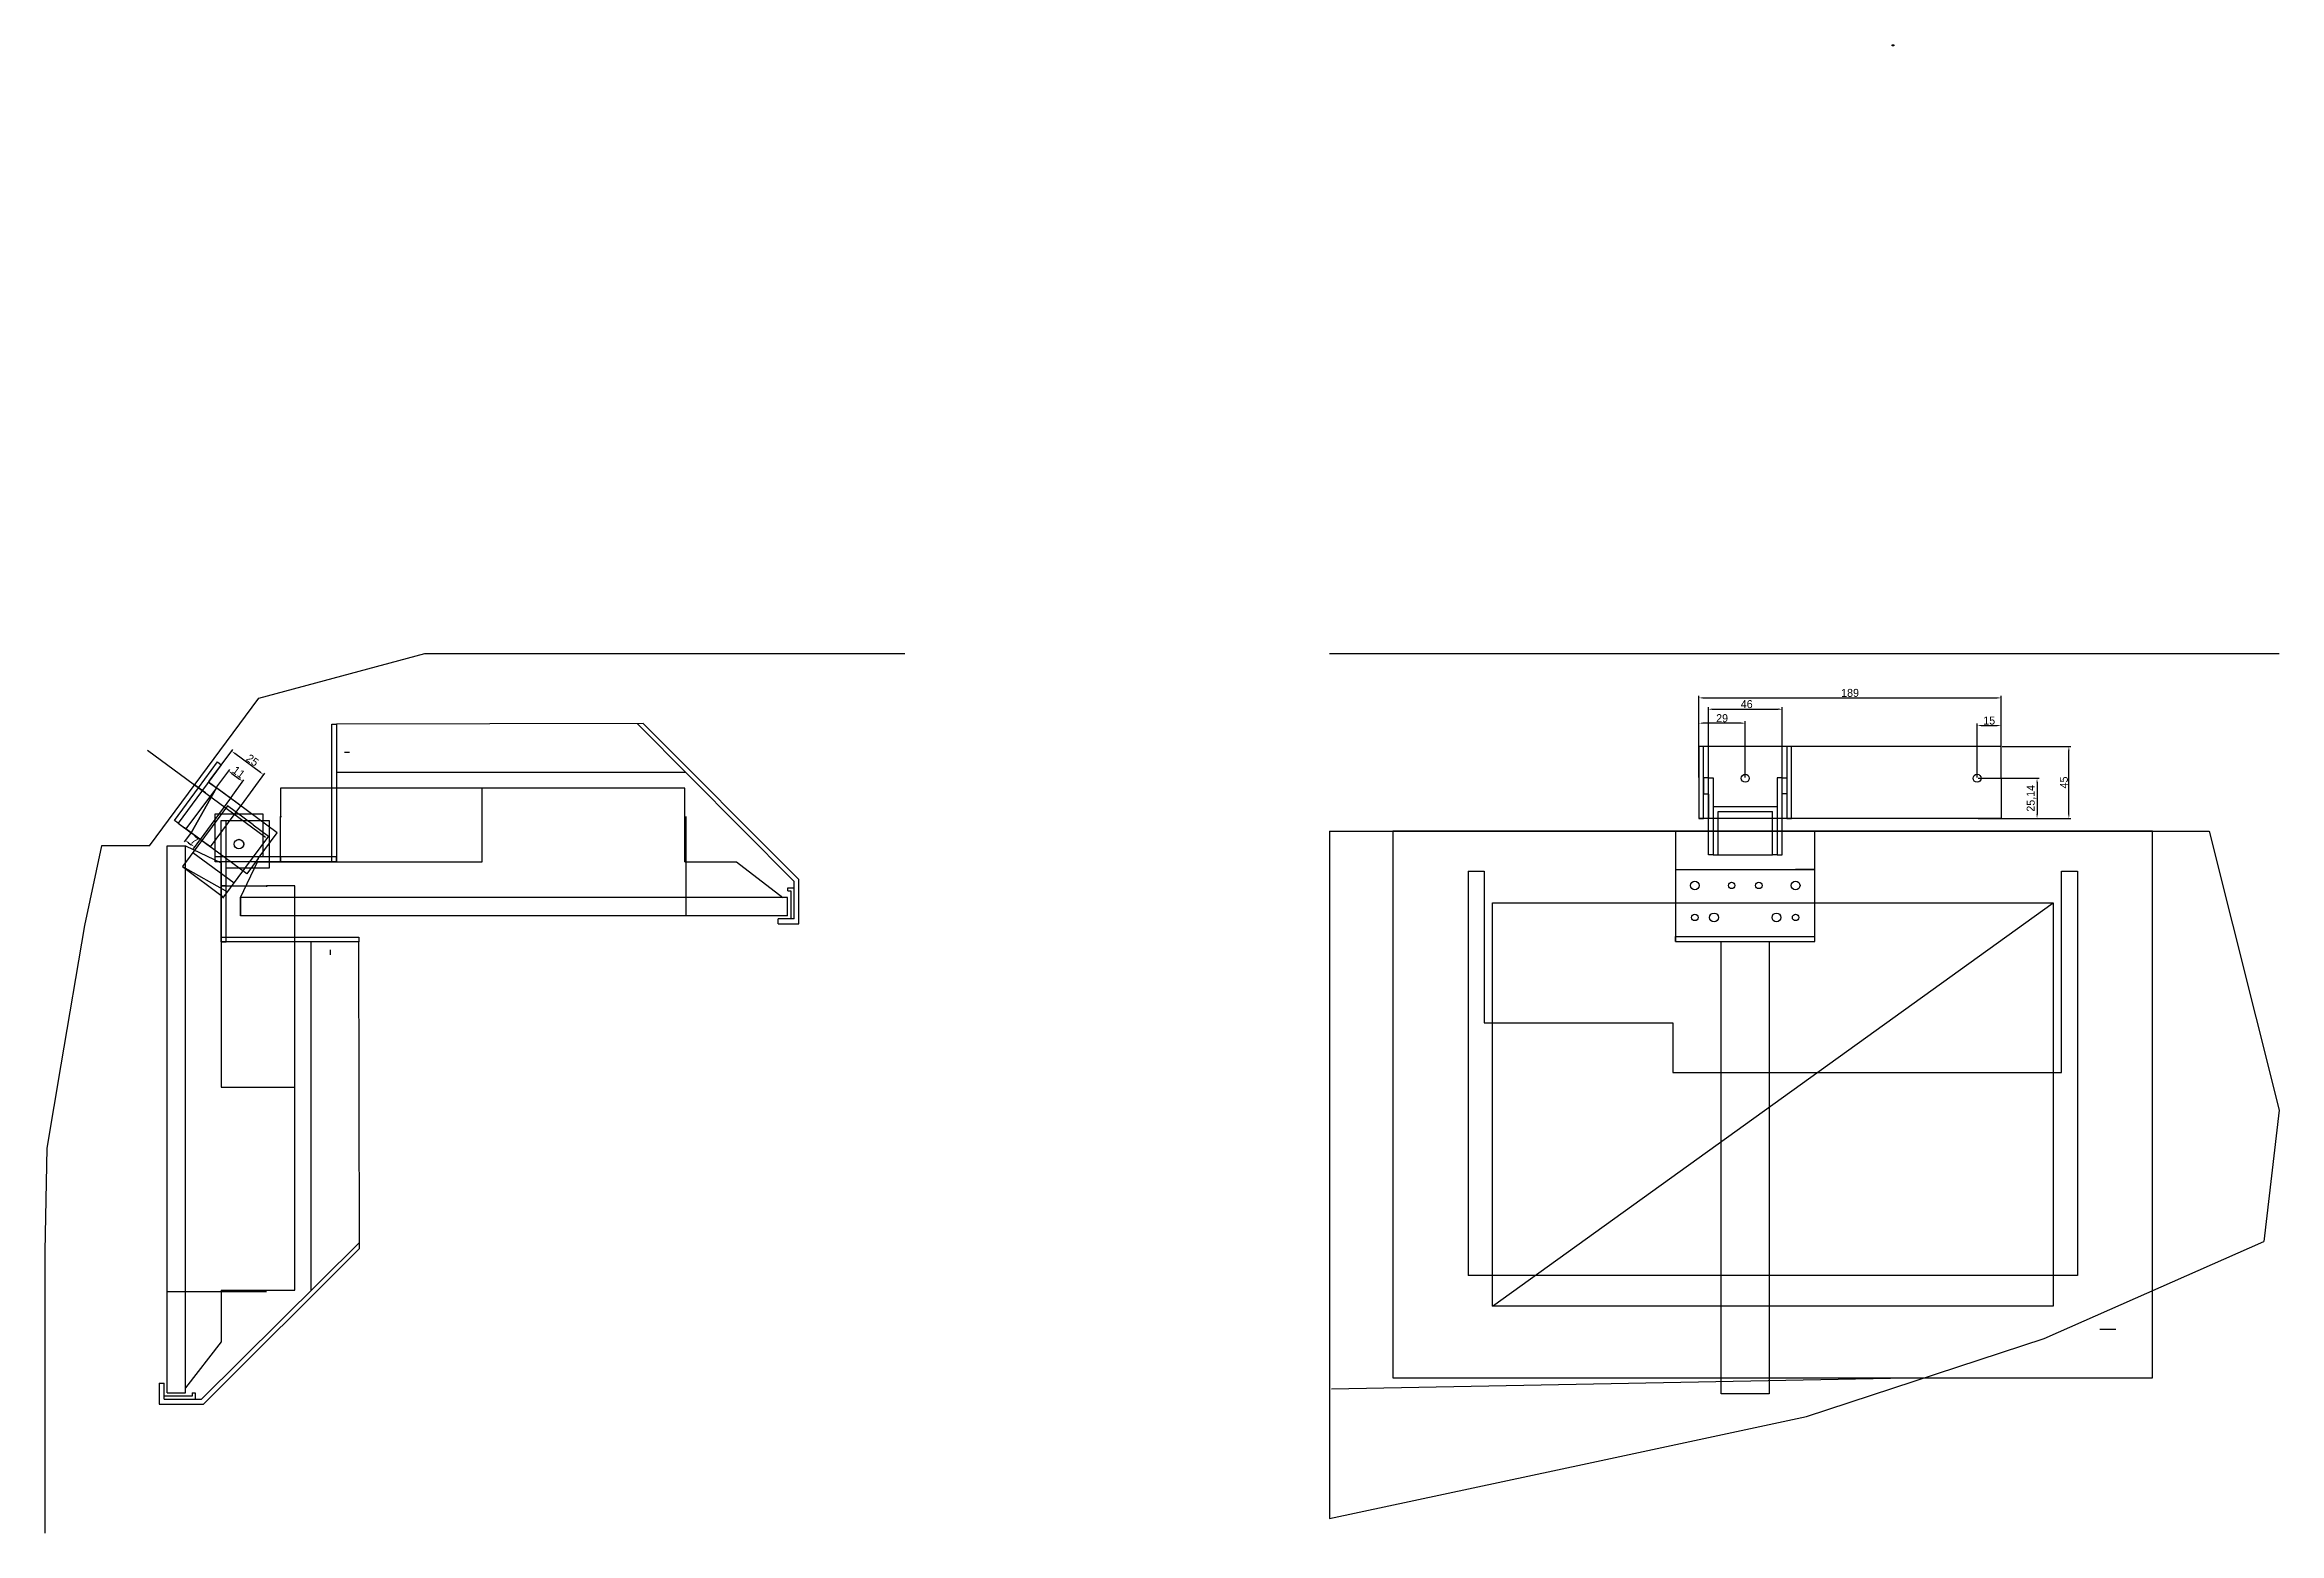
# Model space of a CAD drawing. Header units: millimetres. Extents: x 124 to 3280, y 229 to 1531.
# Drawn here: x 124 to 1521, y 600 to 1531 of the extents above; entities that cross this region are included whole.
import ezdxf

# ---------------------------------------------------------------- set-up
doc = ezdxf.new("R2010")
doc.units = ezdxf.units.MM
for name, color, linetype in [('Area visivél', 20, 'Continuous'), ('Cotas', 240, 'Continuous'), ('Monitor', 7, 'Continuous'), ('Porta', 132, 'Continuous'), ('Suporte', 200, 'Continuous'), ('Suporte Teto', 104, 'Continuous'), ('Teto', 43, 'Continuous')]:
    doc.layers.add(name, color=color, linetype=linetype)
doc.dimstyles.new('ISO-25', dxfattribs={"dimtxt": 2.5, "dimasz": 2.5, "dimexe": 1.25, "dimexo": 0.625, "dimtad": 1, "dimtxsty": 'Standard', "dimcen": 2.5, "dimadec": 0, "dimazin": 0, "dimtfac": 1, "dimtmove": 0, "dimatfit": 3, "dimfxl": 0, "dimarcsym": 0})
picture_1 = doc.add_image_def('image1.jpg', size_in_pixel=(640, 480))

msp = doc.modelspace()

# ---------------------------------------------------------------- blocks, each defined once
blk = doc.blocks.new('Suporte L V')
at = {"layer": 'Suporte'}
for p, q in [((2514.6, 616), (2495.6, 590.3)), ((2514.6, 616), (2498.8, 587.9)), ((2552.6, 587.9), (2514.6, 616)), ((2523.5, 609.5), (2504.4, 583.7)), ((2533.6, 562.2), (2494.8, 590.9)), ((2517.7, 519.6), (2517.7, 595.6)), ((2517.7, 595.6), (2547.7, 595.6)), ((2520.7, 519.6), (2520.7, 595.6)), ((2540.7, 571.8), (2552.6, 587.9)), ((2547.7, 595.6), (2547.7, 565.8)), ((2547.7, 565.8), (2520.7, 565.8)), ((2540.7, 571.8), (2533.6, 562.2)), ((2520.7, 554.6), (2517.7, 554.6)), ((2517.7, 519.6), (2517.7, 522.6)), ((2517.7, 522.6), (2603.7, 522.6)), ((2517.7, 519.6), (2520.7, 519.6)), ((2603.7, 519.6), (2517.7, 519.6)), ((2573.7, 519.6), (2573.7, 301.8)), ((2603.7, 522.6), (2603.7, 519.6)), ((2604.1, 327.9), (2603.7, 519.6)), ((2585.9, 511.6), (2585.9, 514.6)), ((2505.3, 233.6), (2604.1, 331.7)), ((2506.6, 230.6), (2604.1, 327.9)), ((2478.9, 243.6), (2478.9, 230.6)), ((2478.9, 243.6), (2481.9, 243.6)), ((2481.9, 233.6), (2481.9, 243.6)), ((2499.4, 237.6), (2499.4, 235.6)), ((2499.4, 237.6), (2500.4, 237.6)), ((2500.4, 237.6), (2501.4, 237.6)), ((2501.4, 237.6), (2501.4, 233.6)), ((2478.9, 230.6), (2506.6, 230.6)), ((2499.4, 235.6), (2481.9, 235.6)), ((2481.9, 233.6), (2505.3, 233.6)), ((2499.4, 233.6), (2499.4, 233.6))]:
    blk.add_line(p, q, dxfattribs=at)
blk.add_circle((2528.7, 580.7), 3, dxfattribs=at)
blk = doc.blocks.new('Monitor L V')
for p, q in [((33.8, 317), (62, 317)), ((62, 317), (62, 316.4))]:
    blk.add_line(p, q)
at = {"layer": 'Monitor'}
for p, q in [((0, 0), (0, 342)), ((0, 342), (11.5, 342)), ((11.5, 3), (11.5, 342)), ((11.5, 342), (33.8, 331.4)), ((33.8, 331.4), (33.8, 317)), ((33.8, 317), (33.8, 191)), ((79.8, 317), (62, 317)), ((79.8, 64.2), (79.8, 317)), ((33.8, 191), (79.8, 191)), ((0, 63.4), (62, 63.4)), ((33.8, 64.2), (33.8, 31.9)), ((33.8, 64.2), (79.8, 64.2)), ((33.8, 31.9), (11.5, 3)), ((0, 0), (11.5, 0)), ((11.5, 0), (11.5, 3))]:
    blk.add_line(p, q, dxfattribs=at)
blk = doc.blocks.new('Monitor T')
at = {"layer": 'Area visivél'}
for p, q in [((-412.8, 44.8), (-62.2, 297.2)), ((-412.8, 44.8), (-412.8, 297.2)), ((-412.8, 297.2), (-62.2, 297.2)), ((-62.2, 297.2), (-62.2, 44.8)), ((-62.2, 44.8), (-412.8, 44.8))]:
    blk.add_line(p, q, dxfattribs=at)
at = {"layer": 'Monitor'}
for p, q in [((0, 342), (-475, 342)), ((-475, 342), (-475, 0)), ((-475, 342), (-475, 317)), ((0, 0), (0, 342)), ((-428, 317), (-418, 317)), ((-428, 317), (-428, 64)), ((-418, 317), (-418, 222)), ((-57, 191), (-57, 317)), ((-57, 317), (-47, 317)), ((-47, 317), (-47, 64)), ((-418, 222), (-300, 222)), ((-300, 222), (-300, 191)), ((-300, 191), (-57, 191)), ((-47, 64), (-428, 64)), ((-475, 0), (0, 0))]:
    blk.add_line(p, q, dxfattribs=at)
blk = doc.blocks.new('Suporte V')
at = {"layer": 'Suporte'}
for p, q in [((3019.6, 613.7), (3016.6, 613.7)), ((3016.6, 613.7), (3016.6, 603.7)), ((3016.6, 603.7), (3019.6, 603.7)), ((3019.6, 565.7), (3019.6, 613.7)), ((3019.6, 613.7), (3022.6, 613.7)), ((3022.6, 613.7), (3022.6, 595.7)), ((3065.6, 613.7), (3062.6, 613.7)), ((3062.6, 613.7), (3062.6, 595.7)), ((3065.6, 565.7), (3065.6, 613.7)), ((3065.6, 613.7), (3068.6, 613.7)), ((3068.6, 603.7), (3065.6, 603.7)), ((3068.6, 613.7), (3068.6, 603.7)), ((3042.6, 595.7), (3022.6, 595.7)), ((3022.6, 595.7), (3022.6, 565.7)), ((3025.6, 565.7), (3025.6, 592.7)), ((3025.6, 592.7), (3059.6, 592.7)), ((3062.6, 595.7), (3042.6, 595.7)), ((3059.6, 565.7), (3059.6, 592.7)), ((3062.6, 595.7), (3062.6, 565.7)), ((2999.1, 580.5), (2999.1, 511.5)), ((2999.1, 580.5), (3086.1, 580.5)), ((3027.6, 580.5), (3057.6, 580.5)), ((3086.1, 511.5), (3086.1, 580.5)), ((3022.6, 565.7), (3019.6, 565.7)), ((3022.6, 565.7), (3025.6, 565.7)), ((3025.6, 565.7), (3059.6, 565.7)), ((3062.6, 565.7), (3059.6, 565.7)), ((3062.6, 565.7), (3065.6, 565.7)), ((2999.1, 556.5), (3086.1, 556.5)), ((3086.1, 556.5), (3074.1, 556.5)), ((2999.1, 511.5), (2999.1, 514.5)), ((2999.1, 514.5), (3086.1, 514.5)), ((2999.1, 511.5), (3086.1, 511.5)), ((3027.6, 228.5), (3027.6, 511.5)), ((3057.6, 511.5), (3057.6, 228.5)), ((3027.6, 238.5), (3057.6, 238.5)), ((3042.6, 228.5), (3027.6, 228.5)), ((3057.6, 228.5), (3027.6, 228.5))]:
    blk.add_line(p, q, dxfattribs=at)
for centre, radius in [((3011.1, 546.5), 2.75), ((3034.1, 546.5), 2), ((3051.1, 546.5), 2), ((3074.1, 546.5), 2.75), ((3011.1, 526.5), 2), ((3011.1, 526.5), 2), ((3023.1, 526.5), 2.75), ((3062.1, 526.5), 2.75), ((3074.1, 526.5), 2)]:
    blk.add_circle(centre, radius, dxfattribs=at)
blk = doc.blocks.new('*D30')
at = {"layer": 'Cotas', "color": 0, "lineweight": -2}
for p, q in [((1157.9, 1092.6), (1157.9, 1123.7)), ((1160.4, 1122.4), (1344.4, 1122.4)), ((1346.9, 1092.6), (1346.9, 1123.7))]:
    blk.add_line(p, q, dxfattribs=at)
at = {"layer": 'Cotas', "color": 0}
for points in [[(1160.4, 1122.8), (1160.4, 1122), (1157.9, 1122.4)], [(1344.4, 1122.8), (1344.4, 1122), (1346.9, 1122.4)]]:
    blk.add_solid(points, dxfattribs=at)
at = {"layer": 'Defpoints', "color": 0}
for p in [(1346.9, 1122.4), (1157.9, 1092), (1346.9, 1092)]:
    blk.add_point(p, dxfattribs=at)
at = {"layer": 'Cotas', "color": 0, "insert": (1252.4, 1125.5), "char_height": 5, "attachment_point": 5}
blk.add_mtext('189', dxfattribs=at)
blk = doc.blocks.new('*D31')
at = {"layer": 'Cotas', "color": 0, "lineweight": -2}
for p, q in [((1163.9, 1092.6), (1163.9, 1116.6)), ((1166.4, 1115.3), (1207.4, 1115.3)), ((1209.9, 1092.6), (1209.9, 1116.6))]:
    blk.add_line(p, q, dxfattribs=at)
at = {"layer": 'Cotas', "color": 0}
for points in [[(1166.4, 1115.8), (1166.4, 1114.9), (1163.9, 1115.3)], [(1207.4, 1115.8), (1207.4, 1114.9), (1209.9, 1115.3)]]:
    blk.add_solid(points, dxfattribs=at)
at = {"layer": 'Defpoints', "color": 0}
for p in [(1209.9, 1115.3), (1163.9, 1092), (1209.9, 1092)]:
    blk.add_point(p, dxfattribs=at)
at = {"layer": 'Cotas', "color": 0, "insert": (1187.8, 1118.5), "char_height": 5, "attachment_point": 5}
blk.add_mtext('46', dxfattribs=at)
blk = doc.blocks.new('*D32')
at = {"layer": 'Cotas', "color": 0, "lineweight": -2}
for p, q in [((1347.5, 1092), (1390.4, 1092)), ((1389.2, 1049.5), (1389.2, 1089.5)), ((1347.5, 1047), (1390.4, 1047))]:
    blk.add_line(p, q, dxfattribs=at)
at = {"layer": 'Cotas', "color": 0}
for points in [[(1388.8, 1089.5), (1389.6, 1089.5), (1389.2, 1092)], [(1388.8, 1049.5), (1389.6, 1049.5), (1389.2, 1047)]]:
    blk.add_solid(points, dxfattribs=at)
at = {"layer": 'Defpoints', "color": 0}
for p in [(1346.9, 1092), (1389.2, 1092), (1346.9, 1047)]:
    blk.add_point(p, dxfattribs=at)
at = {"layer": 'Cotas', "color": 0, "insert": (1386.1, 1069.5), "char_height": 5, "attachment_point": 5, "rotation": 90}
blk.add_mtext('45', dxfattribs=at)
blk = doc.blocks.new('*D33')
at = {"layer": 'Cotas', "color": 0, "lineweight": -2}
for p, q in [((1332.5, 1072.1), (1370.6, 1072.1)), ((1369.3, 1069.6), (1369.3, 1049.5)), ((1332.5, 1047), (1370.6, 1047))]:
    blk.add_line(p, q, dxfattribs=at)
at = {"layer": 'Cotas', "color": 0}
for points in [[(1368.9, 1069.6), (1369.7, 1069.6), (1369.3, 1072.1)], [(1368.9, 1049.5), (1369.7, 1049.5), (1369.3, 1047)]]:
    blk.add_solid(points, dxfattribs=at)
at = {"layer": 'Defpoints', "color": 0}
for p in [(1331.9, 1072.1), (1331.9, 1047), (1369.3, 1047)]:
    blk.add_point(p, dxfattribs=at)
at = {"layer": 'Cotas', "color": 0, "insert": (1365.8, 1059.6), "char_height": 5, "attachment_point": 5, "rotation": 90}
blk.add_mtext('25,14', dxfattribs=at)
blk = doc.blocks.new('*D34')
at = {"layer": 'Cotas', "color": 0, "lineweight": -2}
for p, q in [((1331.9, 1072.7), (1331.9, 1106.3)), ((1334.4, 1105.1), (1344.4, 1105.1)), ((1346.9, 1072.7), (1346.9, 1106.3))]:
    blk.add_line(p, q, dxfattribs=at)
at = {"layer": 'Cotas', "color": 0}
for points in [[(1334.4, 1105.5), (1334.4, 1104.7), (1331.9, 1105.1)], [(1344.4, 1105.5), (1344.4, 1104.7), (1346.9, 1105.1)]]:
    blk.add_solid(points, dxfattribs=at)
at = {"layer": 'Defpoints', "color": 0}
for p in [(1346.9, 1105.1), (1331.9, 1072.1), (1346.9, 1072.1)]:
    blk.add_point(p, dxfattribs=at)
at = {"layer": 'Cotas', "color": 0, "insert": (1339.4, 1108.2), "char_height": 5, "attachment_point": 5}
blk.add_mtext('15', dxfattribs=at)
blk = doc.blocks.new('*D35')
at = {"layer": 'Cotas', "color": 0, "lineweight": -2}
for p, q in [((1157.9, 1072.7), (1157.9, 1107.8)), ((1184.4, 1106.6), (1160.4, 1106.6)), ((1186.9, 1072.7), (1186.9, 1107.8))]:
    blk.add_line(p, q, dxfattribs=at)
at = {"layer": 'Cotas', "color": 0}
for points in [[(1160.4, 1107), (1160.4, 1106.2), (1157.9, 1106.6)], [(1184.4, 1107), (1184.4, 1106.2), (1186.9, 1106.6)]]:
    blk.add_solid(points, dxfattribs=at)
at = {"layer": 'Defpoints', "color": 0}
for p in [(1157.9, 1106.6), (1157.9, 1072.1), (1186.9, 1072.1)]:
    blk.add_point(p, dxfattribs=at)
at = {"layer": 'Cotas', "color": 0, "insert": (1172.4, 1109.7), "char_height": 5, "attachment_point": 5}
blk.add_mtext('29', dxfattribs=at)
blk = doc.blocks.new('*D36')
at = {"layer": 'Cotas', "color": 0, "lineweight": -2}
for p, q in [((226.6, 1070.3), (241.3, 1090.2)), ((258.6, 1075.8), (242.5, 1087.7)), ((246.7, 1055.4), (261.4, 1075.3))]:
    blk.add_line(p, q, dxfattribs=at)
at = {"layer": 'Cotas', "color": 0}
for points in [[(242.8, 1088), (242.3, 1087.4), (240.5, 1089.2)], [(258.9, 1076.1), (258.4, 1075.5), (260.6, 1074.3)]]:
    blk.add_solid(points, dxfattribs=at)
at = {"layer": 'Defpoints', "color": 0}
for p in [(240.5, 1089.2), (226.2, 1069.8), (246.3, 1054.9)]:
    blk.add_point(p, dxfattribs=at)
at = {"layer": 'Cotas', "color": 0, "insert": (253.6, 1083.4), "char_height": 5, "attachment_point": 5, "rotation": 323.5366}
blk.add_mtext('25', dxfattribs=at)
blk = doc.blocks.new('*D38')
at = {"layer": 'Cotas', "color": 0, "lineweight": -2}
for p, q in [((231.4, 1066.7), (239.5, 1077.7)), ((240.2, 1060.2), (248.3, 1071.1)), ((240.8, 1075.2), (245.6, 1071.6))]:
    blk.add_line(p, q, dxfattribs=at)
at = {"layer": 'Cotas', "color": 0}
for points in [[(241, 1075.5), (240.5, 1074.8), (238.7, 1076.7)], [(245.8, 1071.9), (245.3, 1071.3), (247.6, 1070.1)]]:
    blk.add_solid(points, dxfattribs=at)
at = {"layer": 'Defpoints', "color": 0}
for p in [(231, 1066.2), (247.6, 1070.1), (239.9, 1059.7)]:
    blk.add_point(p, dxfattribs=at)
at = {"layer": 'Cotas', "color": 0, "insert": (245, 1075.9), "char_height": 5, "attachment_point": 5, "rotation": 323.5366}
blk.add_mtext('11', dxfattribs=at)
blk = doc.blocks.new('*D39')
at = {"layer": 'Cotas', "color": 0, "lineweight": -2}
for p, q in [((214.9, 1037.6), (210.9, 1032.3)), ((213.7, 1031.8), (215.3, 1030.6)), ((220.5, 1033.4), (216.6, 1028.1))]:
    blk.add_line(p, q, dxfattribs=at)
at = {"layer": 'Cotas', "color": 0}
for points in [[(213.9, 1032.2), (213.4, 1031.5), (211.7, 1033.3)], [(215.6, 1031), (215.1, 1030.3), (217.3, 1029.2)]]:
    blk.add_solid(points, dxfattribs=at)
at = {"layer": 'Defpoints', "color": 0}
for p in [(215.2, 1038.1), (220.9, 1033.9), (217.3, 1029.2)]:
    blk.add_point(p, dxfattribs=at)
at = {"layer": 'Cotas', "color": 0, "insert": (217.3, 1033.1), "char_height": 5, "attachment_point": 5, "rotation": 323.5366}
blk.add_mtext('7', dxfattribs=at)

# ---------------------------------------------------------------- dimensions: what is measured, and where the dimension line sits
at = {"layer": 'Cotas'}
for base, p1, p2, picture, middle in [((1346.866, 1122.411), (1157.866, 1091.985), (1346.866, 1091.985), '*D30', (1252.366, 1122.411)), ((1209.866, 1115.334), (1163.866, 1091.985), (1209.866, 1091.985), '*D31', (1187.761, 1115.334))]:
    dim = msp.add_linear_dim(base=base, p1=p1, p2=p2, dimstyle='ISO-25', override={"dimtxt": 5}, dxfattribs=at)
    dim.commit()
    dim.dimension.update_dxf_attribs({"geometry": picture, "text_midpoint": middle, "dimtype": 160})
for base, p1, p2, picture, middle in [((1157.866, 1106.573), (1186.866, 1072.124), (1157.866, 1072.124), '*D35', (1172.366, 1109.698)), ((1346.866, 1105.086), (1331.866, 1072.124), (1346.866, 1072.124), '*D34', (1339.366, 1108.211))]:
    dim = msp.add_linear_dim(base=base, p1=p1, p2=p2, dimstyle='ISO-25', override={"dimtxt": 5}, dxfattribs=at)
    dim.commit()
    dim.dimension.update_dxf_attribs({"geometry": picture, "text_midpoint": middle})
for base, p1, p2, angle, picture, middle in [((240.528, 1089.172), (246.305, 1054.925), (226.199, 1069.783), 143.536567, '*D36', (251.775, 1080.86)), ((217.313, 1029.154), (215.224, 1038.104), (220.854, 1033.944), 323.536567, '*D39', (215.417, 1030.555))]:
    dim = msp.add_linear_dim(base=base, p1=p1, p2=p2, angle=angle, dimstyle='ISO-25', override={"dimtxt": 5}, dxfattribs=at)
    dim.commit()
    dim.dimension.update_dxf_attribs({"geometry": picture, "text_midpoint": middle, "dimtype": 161})
for base, p1, p2, picture, middle in [((1389.182, 1091.985), (1346.866, 1046.985), (1346.866, 1091.985), '*D32', (1386.057, 1069.485)), ((1369.305, 1046.985), (1331.866, 1072.124), (1331.866, 1046.985), '*D33', (1365.763, 1059.554))]:
    dim = msp.add_linear_dim(base=base, p1=p1, p2=p2, angle=90, dimstyle='ISO-25', override={"dimtxt": 5}, dxfattribs=at)
    dim.commit()
    dim.dimension.update_dxf_attribs({"geometry": picture, "text_midpoint": middle})
dim = msp.add_aligned_dim(p1=(231.025, 1066.217), p2=(239.871, 1059.68), distance=12.992, dimstyle='ISO-25', override={"dimtxt": 5}, dxfattribs=at)
dim.commit()
dim.dimension.update_dxf_attribs({"geometry": '*D38', "text_midpoint": (245.027, 1075.91)})

# ---------------------------------------------------------------- linework, layer by layer
at = {"layer": 'Monitor'}
for p, q in [((246.184, 997.65), (246.184, 986.15)), ((1408.609, 727.698), (1418.609, 727.698))]:
    msp.add_line(p, q, dxfattribs=at)
at = {"layer": 'Porta'}
for p, q in [((926.866, 1150.138), (1520.768, 1150.138)), ((188.021, 1089.749), (261.83, 1035.206)), ((224.297, 1062.942), (217.432, 1068.015)), ((926.866, 1039.128), (1476.866, 1039.128)), ((926.866, 1039.128), (926.866, 609.128)), ((926.866, 1039.128), (1186.866, 1039.128)), ((1476.866, 1039.128), (1520.768, 864.564)), ((159.297, 1029.942), (148.614, 980.116)), ((189.297, 1029.942), (159.297, 1029.942)), ((148.614, 980.116), (133.898, 893.011)), ((133.898, 893.011), (125.07, 840.76)), ((1520.768, 864.564), (1511.035, 782.357)), ((125.07, 840.76), (123.71, 776.493)), ((928.137, 690.406), (1299.502, 697.354))]:
    msp.add_line(p, q, dxfattribs=at)
for points in [[(257.506, 1122.244), (361.306, 1150.138), (504.016, 1150.138), (661.49, 1150.138)], [(926.866, 609.128), (1088.055, 643.605), (1225.277, 672.955), (1373.726, 721.752), (1511.035, 782.357)], [(123.71, 776.493), (123.71, 599.946)]]:
    msp.add_lwpolyline(points, dxfattribs=at)
at = {"layer": 'Suporte'}
for centre in [(1186.866, 1072.124), (1331.866, 1072.124)]:
    msp.add_circle(centre, 2.5, dxfattribs=at)
at = {"layer": 'Suporte Teto'}
for p, q in [((1160.866, 1091.985), (1157.866, 1091.985)), ((1157.866, 1091.985), (1157.866, 1046.985)), ((1346.866, 1091.985), (1160.866, 1091.985)), ((1160.866, 1046.985), (1160.866, 1091.985)), ((1163.866, 1072.291), (1163.866, 1091.985)), ((1209.866, 1072.291), (1209.866, 1091.985)), ((1215.866, 1091.985), (1212.866, 1091.985)), ((1212.866, 1091.985), (1212.866, 1072.291)), ((1215.866, 1046.985), (1215.866, 1091.985)), ((1346.866, 1071.985), (1346.866, 1091.985)), ((234.144, 1080.534), (207.181, 1044.047)), ((219.845, 1066.232), (231.731, 1082.317)), ((231.731, 1082.317), (234.144, 1080.534)), ((204.769, 1045.83), (219.845, 1066.232)), ((215.224, 1038.104), (231.025, 1066.217)), ((246.305, 1054.925), (226.199, 1069.783)), ((226.199, 1069.783), (231.025, 1066.217)), ((232.633, 1065.028), (232.633, 1065.028)), ((1163.866, 1062.291), (1163.866, 1046.985)), ((1212.866, 1072.291), (1212.866, 1046.985)), ((1346.866, 1071.985), (1346.866, 1046.985)), ((239.871, 1059.68), (220.854, 1033.944)), ((227.287, 1029.19), (246.305, 1054.925)), ((246.305, 1054.925), (238.263, 1060.868)), ((246.305, 1054.925), (239.871, 1059.68)), ((207.181, 1044.047), (204.769, 1045.83)), ((207.181, 1044.047), (227.287, 1029.19)), ((207.181, 1044.047), (215.224, 1038.104)), ((227.287, 1029.19), (220.854, 1033.944)), ((1157.866, 1046.985), (1160.866, 1046.985)), ((1346.866, 1046.985), (1157.866, 1046.985)), ((1163.866, 1046.985), (1160.866, 1046.985)), ((1212.866, 1046.985), (1209.866, 1046.985)), ((1212.866, 1046.985), (1215.866, 1046.985))]:
    msp.add_line(p, q, dxfattribs=at)
at = {"layer": 'Teto'}
msp.add_line((189.297, 1029.942), (257.506, 1122.244), dxfattribs=at)

# ---------------------------------------------------------------- block references
at = {"layer": 'Area visivél', "rotation": 90}
msp.add_blockref('Monitor L V', (588.184, 986.15), dxfattribs=at)
at = {"layer": 'Area visivél'}
msp.add_blockref('Monitor L V', (200.299, 687.862), dxfattribs=at)
at = {"layer": 'Suporte', "rotation": 90}
msp.add_blockref('Suporte L V', (825.834, -1497.73), dxfattribs=at)
at = {"layer": 'Suporte'}
for name, p in [('Suporte L V', (-2283.581, 450.213)), ('Suporte V', (-1855.738, 458.612)), ('Monitor T', (1441.58, 697.128))]:
    msp.add_blockref(name, p, dxfattribs=at)

msp.set_redraw_order([(e.dxf.handle, doc.entitydb.next_handle()) for e in msp.query("TEXT MTEXT ATTDEF DIMENSION ARC_DIMENSION")])  # texts and dimensions are drawn at this point

# ---------------------------------------------------------------- pictures from other files: only their frames are drawn
image = msp.add_image(picture_1, insert=(1278.753, 1530.158), size_in_units=(1, 0.75))
image.dxf.flags = 7

doc.saveas('drawing.dxf')
